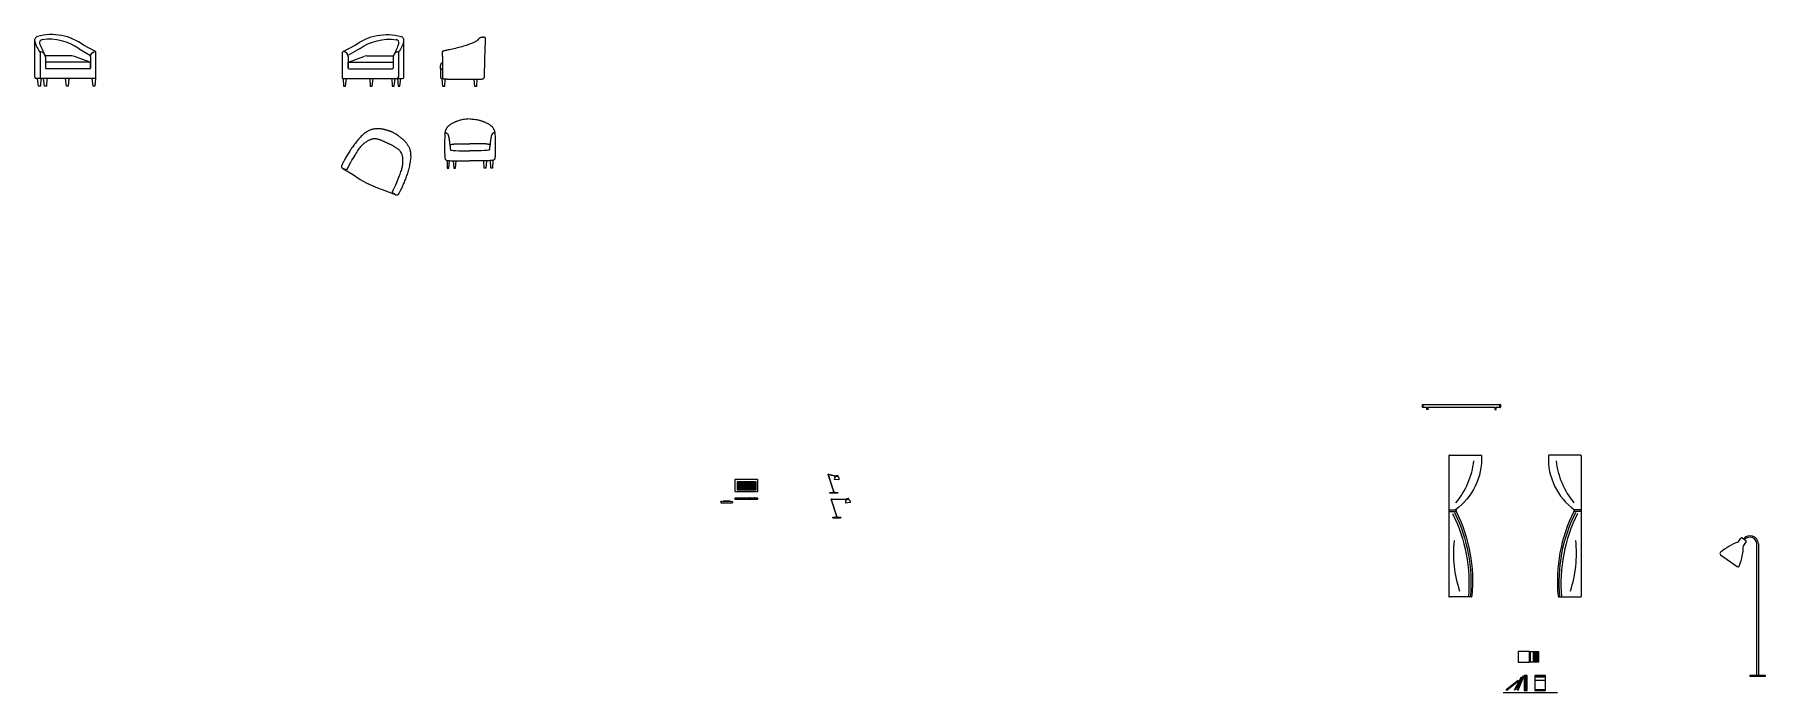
# Model space of a CAD drawing. Header units: millimetres. Extents: x 346 to 2580, y -1832 to 953.
# Drawn here: x 346 to 2580, y 104 to 953 of the extents above; entities that cross this region are included whole.
import ezdxf

# ---------------------------------------------------------------- set-up
doc = ezdxf.new("R2010")
doc.units = ezdxf.units.MM
for name, color, linetype, lineweight in [('A-DETL', 6, 'Continuous', 25), ('A-FURN', 253, 'Continuous', 18), ('A-FURN-', 253, 'Continuous', 0), ('A-SECT-PATT', 8, 'Continuous', 18)]:
    doc.layers.add(name, color=color, linetype=linetype, lineweight=lineweight)
doc.layers.add('A-FLOOR', color=142, linetype='Continuous')
doc.layers.add('A-FURN-1', color=221, linetype='Continuous')

# ---------------------------------------------------------------- blocks, each defined once
blk = doc.blocks.new('A$C2D0B664C')
at = {"color": 7}
for points in [[(11.5, 69.9), (8.7, 69.6), (6.3, 69.4), (4.3, 69.1), (2.6, 68.8), (1.1, 68.5), (-0.2, 68.2), (-1.3, 68), (-2.3, 67.7), (-3.2, 67.4), (-4, 67.2), (-4.8, 66.9), (-5.5, 66.6), (-6.2, 66.4), (-6.8, 66.1), (-7.5, 65.8), (-8.2, 65.5), (-8.9, 65.1), (-9.6, 64.8), (-10.3, 64.4), (-11.1, 64.1), (-11.8, 63.7), (-12.5, 63.3), (-13.2, 62.9), (-13.8, 62.5), (-14.4, 62.1), (-14.9, 61.8), (-15.4, 61.4), (-15.9, 61), (-16.4, 60.6), (-16.8, 60.2), (-17.2, 59.8), (-17.5, 59.4), (-17.9, 59), (-18.2, 58.5), (-18.5, 58), (-18.8, 57.6), (-19.1, 57.1), (-19.3, 56.6), (-19.6, 56.1), (-19.8, 55.6), (-20, 55.1), (-20.2, 54.6), (-20.4, 53.9), (-20.6, 53.1), (-20.8, 52.1), (-20.9, 50.9), (-21.1, 49.3), (-21.2, 47.4), (-21.2, 45.1), (-21.3, 42.4), (-21.3, 39.6), (-21.4, 36.6), (-21.4, 33.7), (-21.4, 30.8), (-21.3, 28.2), (-21.3, 25.8), (-21.2, 23.9), (-21.2, 22.4), (-21.1, 21.1), (-21, 20.1), (-20.9, 19.4), (-20.8, 18.9), (-20.7, 18.4), (-20.5, 18.1), (-20.4, 17.8), (-20.2, 17.5), (-20, 17.3), (-19.8, 17), (-19.6, 16.9), (-19.4, 16.7), (-19.2, 16.5), (-18.9, 16.4), (-18.7, 16.3), (-18.4, 16.2), (-18, 16.1), (-17.3, 16), (-16.3, 15.9), (-15, 15.9), (-13.2, 15.8), (-10.8, 15.8), (-7.9, 15.7), (-4.6, 15.7), (-1.1, 15.7), (2.3, 15.7), (5.5, 15.7), (8.2, 15.7), (10.2, 15.6), (11.3, 15.6)], [(11.2, 69.9), (14, 69.6), (16.3, 69.4), (18.4, 69.1), (20.1, 68.8), (21.6, 68.5), (22.9, 68.2), (24, 68), (25, 67.7), (25.9, 67.4), (26.7, 67.2), (27.5, 66.9), (28.2, 66.6), (28.9, 66.4), (29.5, 66.1), (30.2, 65.8), (30.9, 65.5), (31.6, 65.1), (32.3, 64.8), (33, 64.4), (33.8, 64.1), (34.5, 63.7), (35.2, 63.3), (35.8, 62.9), (36.5, 62.5), (37.1, 62.1), (37.6, 61.8), (38.1, 61.4), (38.6, 61), (39.1, 60.6), (39.5, 60.2), (39.9, 59.8), (40.2, 59.4), (40.6, 59), (40.9, 58.5), (41.2, 58), (41.5, 57.6), (41.8, 57.1), (42, 56.6), (42.3, 56.1), (42.5, 55.6), (42.7, 55.1), (42.9, 54.6), (43.1, 53.9), (43.3, 53.1), (43.5, 52.1), (43.6, 50.9), (43.7, 49.3), (43.8, 47.4), (43.9, 45.1), (44, 42.4), (44, 39.6), (44, 36.6), (44.1, 33.7), (44, 30.8), (44, 28.2), (44, 25.8), (43.9, 23.9), (43.9, 22.4), (43.8, 21.1), (43.7, 20.1), (43.6, 19.4), (43.5, 18.9), (43.4, 18.4), (43.2, 18.1), (43.1, 17.8), (42.9, 17.5), (42.7, 17.3), (42.5, 17), (42.3, 16.9), (42.1, 16.7), (41.8, 16.5), (41.6, 16.4), (41.4, 16.3), (41.1, 16.2), (40.7, 16.1), (40, 16), (39, 15.9), (37.7, 15.9), (35.8, 15.8), (33.5, 15.8), (30.6, 15.7), (27.3, 15.7), (23.8, 15.7), (20.4, 15.7), (17.2, 15.7), (14.5, 15.7), (12.5, 15.6), (11.3, 15.6)], [(-20.8, 51.6), (-20.4, 51.7), (-20, 51.7), (-19.6, 51.6), (-19.2, 51.6), (-18.9, 51.4), (-18.6, 51.3), (-18.3, 51.2), (-18.1, 51), (-17.9, 50.8), (-17.7, 50.7), (-17.5, 50.5), (-17.4, 50.4), (-17.2, 50.2), (-17.1, 50), (-17, 49.7), (-16.9, 49.5), (-16.8, 49.2), (-16.7, 48.9), (-16.6, 48.5), (-16.5, 48.2), (-16.4, 47.8), (-16.3, 47.4), (-16.2, 46.9), (-16.1, 46.5), (-16, 46), (-15.8, 45.5), (-15.7, 45), (-15.6, 44.5), (-15.5, 44), (-15.4, 43.5), (-15.4, 43), (-15.3, 42.5), (-15.2, 42.1), (-15.2, 41.6), (-15.1, 41.2), (-15.1, 40.8), (-15.1, 40.4), (-15, 40.1), (-15, 39.7), (-15, 39.3), (-15, 39), (-14.9, 38.7), (-14.9, 38.3), (-14.9, 38), (-14.8, 37.7), (-14.8, 37.3), (-14.7, 37), (-14.7, 36.7), (-14.6, 36.3), (-14.5, 36), (-14.5, 35.6), (-14.4, 35.3), (-14.4, 34.9), (-14.3, 34.5), (-14.2, 34), (-14.2, 33.6), (-14.1, 33.1), (-14.1, 32.6), (-14, 32.2), (-14, 31.7), (-14, 31.2), (-13.9, 30.8), (-13.9, 30.4), (-13.8, 30), (-13.7, 29.7), (-13.3, 29.4), (-12.3, 29.2), (-10.4, 29), (-7.4, 28.8), (-3, 28.7), (3.2, 28.7), (11.3, 28.7)], [(43.5, 51.6), (43.1, 51.7), (42.7, 51.7), (42.3, 51.6), (41.9, 51.6), (41.6, 51.4), (41.3, 51.3), (41, 51.2), (40.8, 51), (40.5, 50.8), (40.4, 50.7), (40.2, 50.5), (40, 50.4), (39.9, 50.2), (39.8, 50), (39.7, 49.7), (39.6, 49.5), (39.5, 49.2), (39.4, 48.9), (39.3, 48.5), (39.2, 48.2), (39.1, 47.8), (39, 47.4), (38.9, 46.9), (38.8, 46.5), (38.6, 46), (38.5, 45.5), (38.4, 45), (38.3, 44.5), (38.2, 44), (38.1, 43.5), (38.1, 43), (38, 42.5), (37.9, 42.1), (37.9, 41.6), (37.8, 41.2), (37.8, 40.8), (37.8, 40.4), (37.7, 40.1), (37.7, 39.7), (37.7, 39.3), (37.7, 39), (37.6, 38.7), (37.6, 38.3), (37.5, 38), (37.5, 37.7), (37.5, 37.3), (37.4, 37), (37.3, 36.7), (37.3, 36.3), (37.2, 36), (37.2, 35.6), (37.1, 35.3), (37, 34.9), (37, 34.5), (36.9, 34), (36.9, 33.6), (36.8, 33.1), (36.8, 32.6), (36.7, 32.2), (36.7, 31.7), (36.7, 31.2), (36.6, 30.8), (36.5, 30.4), (36.5, 30), (36.4, 29.7), (36, 29.4), (35, 29.2), (33.1, 29), (30.1, 28.8), (25.7, 28.7), (19.5, 28.7), (11.3, 28.7)], [(-14.6, 36.2), (-14.3, 36.4), (-13.9, 36.6), (-13.5, 36.7), (-13.1, 36.8), (-12.6, 36.9), (-12.2, 37), (-11.7, 37.1), (-11.3, 37.1), (-11, 37.2), (-10.6, 37.2), (-10.3, 37.3), (-9.9, 37.3), (-9.6, 37.3), (-9.2, 37.4), (-8.9, 37.4), (-8.5, 37.4), (-8.1, 37.4), (-7.6, 37.4), (-7.1, 37.5), (-6.5, 37.5), (-5.9, 37.5), (-5.3, 37.5), (-4.7, 37.5), (-4, 37.5), (-3.3, 37.5), (-2.5, 37.5), (-1.8, 37.5), (-1, 37.5), (-0.1, 37.5), (0.8, 37.5), (1.7, 37.5), (2.7, 37.6), (3.7, 37.6), (4.7, 37.6), (5.8, 37.6), (6.9, 37.6), (8, 37.6), (9.1, 37.6), (10.2, 37.6), (11.3, 37.5)], [(37.3, 36.2), (36.9, 36.4), (36.6, 36.6), (36.2, 36.7), (35.7, 36.8), (35.3, 36.9), (34.9, 37), (34.4, 37.1), (34, 37.1), (33.6, 37.2), (33.3, 37.2), (33, 37.3), (32.6, 37.3), (32.3, 37.3), (31.9, 37.4), (31.6, 37.4), (31.2, 37.4), (30.7, 37.4), (30.3, 37.4), (29.8, 37.5), (29.2, 37.5), (28.6, 37.5), (28, 37.5), (27.4, 37.5), (26.7, 37.5), (26, 37.5), (25.2, 37.5), (24.5, 37.5), (23.6, 37.5), (22.8, 37.5), (21.9, 37.5), (21, 37.5), (20, 37.6), (19, 37.6), (18, 37.6), (16.9, 37.6), (15.8, 37.6), (14.7, 37.6), (13.6, 37.6), (12.5, 37.6), (11.3, 37.5)], [(-18.2, 16.1), (-17.8, 6.3), (-15.7, 6.3), (-15.1, 15.9)], [(-10.1, 15.7), (-9.3, 6.3), (-7.1, 6.3), (-6.5, 15.7)], [(32.7, 15.7), (32, 6.3), (29.8, 6.3), (29.2, 15.7)], [(40.9, 16.1), (40.5, 6.3), (38.4, 6.3), (37.8, 15.9)]]:
    blk.add_lwpolyline(points, dxfattribs=at)
blk = doc.blocks.new('A$C52583B17')
at = {"color": 7}
blk.add_line((-0.4, 65.2), (-1.2, 65.2), dxfattribs=at)
for points in [[(-55.6, 55.7), (-55.6, 63), (-55.7, 69.8), (-55.8, 75.9), (-55.9, 81.5), (-56.1, 86.5), (-56.3, 90.8), (-56.4, 94.5), (-56.6, 97.6), (-56.6, 100.1), (-56.7, 101.9), (-56.7, 103.3), (-56.7, 104.3), (-56.6, 104.9), (-56.6, 105.3), (-56.5, 105.5), (-56.4, 105.6), (-56.3, 105.7), (-56.2, 105.8), (-56.1, 105.9), (-55.9, 106), (-55.8, 106), (-55.6, 106.1), (-55.5, 106.1), (-55.3, 106.2), (-55.1, 106.2), (-54.9, 106.2), (-54.7, 106.3), (-54.5, 106.3), (-54.3, 106.3), (-54.1, 106.3), (-53.8, 106.3), (-53.6, 106.3), (-53.3, 106.3), (-53.1, 106.3), (-52.8, 106.3), (-52.6, 106.3), (-52.3, 106.2), (-52, 106.2), (-51.8, 106.2), (-51.5, 106.1), (-51.2, 106), (-51, 106), (-50.7, 105.9), (-50.5, 105.8), (-50.2, 105.8), (-50, 105.7), (-49.7, 105.6), (-49.5, 105.5), (-49.3, 105.4), (-49.1, 105.2), (-48.9, 105.1), (-48.7, 104.9), (-48.5, 104.8), (-48.3, 104.6), (-48.1, 104.5), (-48, 104.3), (-47.8, 104.1), (-47.7, 103.9), (-47.5, 103.7), (-47.3, 103.5), (-47.2, 103.4), (-47, 103.2), (-46.9, 103), (-46.7, 102.8), (-46.6, 102.6), (-46.4, 102.5), (-46.2, 102.3), (-46, 102.1), (-45.7, 101.9), (-45.4, 101.7), (-45, 101.4), (-44.5, 101.1), (-43.9, 100.8), (-43.2, 100.4), (-42.5, 100), (-41.6, 99.6), (-40.7, 99.2), (-39.6, 98.7), (-38.5, 98.3), (-37.3, 97.8), (-36, 97.3), (-34.6, 96.8), (-33.1, 96.2), (-31.6, 95.7), (-29.9, 95.2), (-28.2, 94.7), (-26.3, 94.1), (-24.3, 93.6), (-22.3, 93.1), (-20.2, 92.5), (-18, 92), (-15.9, 91.5), (-13.9, 91.1), (-12, 90.6), (-10.3, 90.2), (-8.7, 89.9), (-7.4, 89.6), (-6.3, 89.4), (-5.5, 89.2), (-4.8, 89.1), (-4.2, 89), (-3.7, 88.9), (-3.4, 88.8), (-3, 88.7), (-2.8, 88.6), (-2.5, 88.5), (-2.3, 88.4), (-2.1, 88.3), (-1.9, 88.3), (-1.7, 88.2), (-1.6, 88.1), (-1.4, 88), (-1.3, 88), (-1.2, 87.9), (-1.2, 87.9), (-1.1, 87.8), (-1.1, 87.8), (-1, 87.7), (-1, 87.7), (-0.9, 87.6), (-0.9, 87.6), (-0.9, 87.5), (-0.9, 87.3), (-0.8, 87.1), (-0.8, 86.8), (-0.8, 86.3), (-0.8, 85.7), (-0.9, 85), (-0.9, 84), (-0.9, 82.9), (-1, 81.6), (-1, 80.3), (-1.1, 78.9), (-1.1, 77.4), (-1.2, 76), (-1.2, 74.6), (-1.2, 73.2), (-1.2, 71.9), (-1.2, 70.6), (-1.2, 69.3), (-1.2, 68), (-1.2, 66.8), (-1.2, 65.5), (-1.1, 64.3), (-1.1, 63), (-1.1, 61.6), (-1.1, 60.4), (-1, 59.1), (-1, 57.9), (-1, 56.8), (-1, 55.8), (-1.1, 55), (-1.1, 54.3), (-1.3, 53.7), (-1.6, 53.3), (-2.2, 53), (-3.2, 52.7), (-4.6, 52.6), (-6.6, 52.4), (-9.1, 52.4), (-12.4, 52.3), (-16.2, 52.2), (-20.4, 52.2), (-24.7, 52.2), (-29.1, 52.1), (-33.4, 52.1), (-37.3, 52.1), (-40.8, 52.1), (-43.7, 52.1), (-45.9, 52.1), (-47.7, 52.1), (-49.1, 52.1), (-50.1, 52.2), (-50.9, 52.2), (-51.4, 52.3), (-51.9, 52.3), (-52.2, 52.4), (-52.6, 52.5), (-52.9, 52.6), (-53.2, 52.7), (-53.5, 52.8), (-53.7, 52.9), (-53.9, 53), (-54.1, 53.2), (-54.3, 53.3), (-54.5, 53.5), (-54.7, 53.7), (-54.8, 54), (-55, 54.3), (-55.2, 54.7), (-55.4, 55.1), (-55.6, 55.7)], [(-6.6, 52.4), (-4.2, 52.4), (-2.4, 52.4), (-1.1, 52.5), (-0.2, 52.7), (0.4, 53), (0.7, 53.4), (0.9, 54), (0.9, 54.7), (1, 55.5), (1, 56.4), (1.1, 57.5), (1.1, 58.5), (1.1, 59.6), (1.1, 60.6), (1.1, 61.5), (1.1, 62.4), (1.1, 63.1), (1.1, 63.6), (1.1, 64), (1.1, 64.4), (1, 64.6), (0.9, 64.8), (0.9, 64.9), (0.7, 65), (0.6, 65.1), (0.4, 65.1), (0.2, 65.2), (0, 65.2), (-0.1, 65.2), (-0.3, 65.2), (-0.4, 65.2), (-0.4, 65.2), (-0.4, 65.2), (-0.3, 65.2), (-0.1, 65.2), (0, 65.2), (0.2, 65.3), (0.4, 65.3), (0.6, 65.4), (0.8, 65.4), (0.9, 65.5), (1.1, 65.7), (1.2, 65.8), (1.3, 65.9), (1.3, 66.1), (1.4, 66.3), (1.4, 66.4), (1.5, 66.6), (1.5, 66.8), (1.5, 66.9), (1.6, 67.1), (1.6, 67.3), (1.6, 67.4), (1.6, 67.6), (1.6, 67.9), (1.6, 68.1), (1.5, 68.3), (1.5, 68.6), (1.4, 68.9), (1.4, 69.2), (1.3, 69.5), (1.3, 69.7), (1.2, 70), (1.1, 70.3), (1.1, 70.5), (1, 70.8), (0.9, 71), (0.9, 71.2), (0.8, 71.4), (0.7, 71.6), (0.7, 71.8), (0.6, 72), (0.4, 72.3), (0.3, 72.5), (0.2, 72.7), (0, 73), (-0.3, 73.2), (-0.6, 73.5), (-1, 73.7), (-1.2, 73.8)], [(-45.5, 52.1), (-44.9, 42.9), (-42.7, 42.9), (-42.1, 52.1)], [(-4.4, 52.4), (-3.8, 42.9), (-1.5, 42.9), (-0.9, 52.6)]]:
    blk.add_lwpolyline(points, dxfattribs=at)
blk = doc.blocks.new('A$C0A122CAD')
at = {"layer": 'A-FURN', "color": 253}
for points in [[(-87.8, 66.8), (-88.5, 66.8), (-89.1, 66.8), (-89.6, 66.8), (-90.1, 66.8), (-90.5, 66.7), (-90.9, 66.7), (-91.2, 66.7), (-91.6, 66.6), (-91.9, 66.6), (-92.2, 66.5), (-92.5, 66.5), (-92.8, 66.4), (-93.1, 66.4), (-93.5, 66.3), (-93.9, 66.2), (-94.3, 66.2), (-94.8, 66.1), (-95.3, 66), (-95.8, 65.9), (-96.4, 65.8), (-96.9, 65.6), (-97.5, 65.5), (-98, 65.4), (-98.5, 65.3), (-99, 65.2), (-99.4, 65.1), (-99.9, 65), (-100.3, 64.9), (-100.7, 64.8), (-101.2, 64.6), (-101.6, 64.4), (-102.1, 64.2), (-102.6, 64), (-103.2, 63.8), (-103.8, 63.5), (-104.4, 63.2), (-105.1, 62.8), (-105.7, 62.5), (-106.3, 62.1), (-107, 61.7), (-107.6, 61.3), (-108.2, 60.9), (-108.8, 60.5), (-109.4, 60), (-109.9, 59.5), (-110.5, 58.9), (-111.1, 58.3), (-111.6, 57.6), (-112.2, 56.8), (-112.7, 56), (-113.3, 55.1), (-113.8, 54.2), (-114.3, 53.2), (-114.8, 52.1), (-115.3, 51), (-115.8, 49.9), (-116.2, 48.7), (-116.6, 47.5), (-117, 46.2), (-117.3, 44.9), (-117.6, 43.6), (-117.9, 42.3), (-118.2, 41), (-118.5, 39.7), (-118.7, 38.5), (-119, 37.2), (-119.2, 35.9), (-119.4, 34.7), (-119.6, 33.4), (-119.7, 32.2), (-119.9, 30.9), (-120, 29.7), (-120.1, 28.4), (-120.2, 27.2), (-120.3, 25.9), (-120.4, 24.7), (-120.5, 23.5), (-120.6, 22.3), (-120.6, 21.2), (-120.6, 20.1), (-120.7, 19.1), (-120.7, 18.1), (-120.7, 17.3), (-120.7, 16.4), (-120.7, 15.7), (-120.7, 15), (-120.7, 14.4), (-120.7, 13.8), (-120.6, 13.3), (-120.6, 12.9), (-120.6, 12.5), (-120.5, 12.2), (-120.5, 11.9), (-120.4, 11.7), (-120.3, 11.5), (-120.2, 11.3), (-120.1, 11.2), (-120, 11), (-119.8, 11), (-119.6, 10.9), (-119.5, 10.8), (-119.2, 10.8), (-119, 10.8), (-118.8, 10.7), (-118.5, 10.7), (-118.2, 10.7), (-117.8, 10.7), (-117.5, 10.8), (-117.1, 10.8), (-116.8, 10.8), (-116.4, 10.9), (-116.1, 10.9), (-115.8, 10.9), (-115.5, 11), (-115.2, 11.1), (-114.9, 11.2), (-114.6, 11.3), (-114.4, 11.5), (-114.2, 11.7), (-114, 12)], [(-114, 12), (-114, 14.8), (-113.9, 17.5), (-113.8, 20), (-113.7, 22.4), (-113.5, 24.6), (-113.3, 26.6), (-113.2, 28.5), (-113, 30.2), (-112.8, 31.8), (-112.7, 33.2), (-112.5, 34.5), (-112.3, 35.7), (-112.2, 36.9), (-112, 37.9), (-111.7, 39), (-111.5, 39.9), (-111.2, 40.9), (-110.9, 41.8), (-110.5, 42.7), (-110.2, 43.6), (-109.8, 44.4), (-109.4, 45.2), (-109, 46), (-108.6, 46.7), (-108.2, 47.4), (-107.8, 48), (-107.4, 48.7), (-107, 49.2), (-106.5, 49.8), (-106.1, 50.2), (-105.7, 50.7), (-105.2, 51.1), (-104.7, 51.5), (-104.2, 51.9), (-103.7, 52.2), (-103.2, 52.5), (-102.6, 52.8), (-102.1, 53), (-101.5, 53.3), (-100.9, 53.5), (-100.2, 53.6), (-99.6, 53.8), (-98.9, 53.9), (-98.3, 54.1), (-97.6, 54.1), (-97, 54.2), (-96.3, 54.3), (-95.7, 54.3), (-95.1, 54.4), (-94.5, 54.4), (-93.9, 54.4), (-93.3, 54.5), (-92.8, 54.5), (-92.2, 54.5), (-91.7, 54.5), (-91.1, 54.5), (-90.5, 54.5), (-90, 54.5), (-89.4, 54.5), (-88.9, 54.5), (-88.5, 54.5), (-88.2, 54.5), (-87.9, 54.5), (-87.8, 54.5)], [(-88.2, 66.8), (-87.5, 66.8), (-86.9, 66.8), (-86.4, 66.8), (-85.9, 66.8), (-85.5, 66.7), (-85.1, 66.7), (-84.7, 66.7), (-84.4, 66.6), (-84.1, 66.6), (-83.8, 66.5), (-83.5, 66.5), (-83.2, 66.4), (-82.8, 66.4), (-82.5, 66.3), (-82.1, 66.2), (-81.7, 66.2), (-81.2, 66.1), (-80.7, 66), (-80.1, 65.9), (-79.6, 65.8), (-79, 65.6), (-78.5, 65.5), (-77.9, 65.4), (-77.4, 65.3), (-77, 65.2), (-76.5, 65.1), (-76.1, 65), (-75.7, 64.9), (-75.2, 64.8), (-74.8, 64.6), (-74.4, 64.4), (-73.9, 64.2), (-73.3, 64), (-72.8, 63.8), (-72.2, 63.5), (-71.5, 63.2), (-70.9, 62.8), (-70.3, 62.5), (-69.6, 62.1), (-69, 61.7), (-68.4, 61.3), (-67.8, 60.9), (-67.2, 60.5), (-66.6, 60), (-66, 59.5), (-65.5, 58.9), (-64.9, 58.3), (-64.3, 57.6), (-63.8, 56.8), (-63.2, 56), (-62.7, 55.1), (-62.2, 54.2), (-61.6, 53.2), (-61.1, 52.1), (-60.7, 51), (-60.2, 49.9), (-59.8, 48.7), (-59.4, 47.5), (-59, 46.2), (-58.7, 44.9), (-58.3, 43.6), (-58, 42.3), (-57.7, 41), (-57.5, 39.7), (-57.2, 38.5), (-57, 37.2), (-56.8, 35.9), (-56.6, 34.7), (-56.4, 33.4), (-56.2, 32.2), (-56.1, 30.9), (-56, 29.7), (-55.8, 28.4), (-55.7, 27.2), (-55.6, 25.9), (-55.5, 24.7), (-55.5, 23.5), (-55.4, 22.3), (-55.4, 21.2), (-55.3, 20.1), (-55.3, 19.1), (-55.3, 18.1), (-55.3, 17.3), (-55.3, 16.4), (-55.3, 15.7), (-55.3, 15), (-55.3, 14.4), (-55.3, 13.8), (-55.3, 13.3), (-55.4, 12.9), (-55.4, 12.5), (-55.5, 12.2), (-55.5, 11.9), (-55.6, 11.7), (-55.7, 11.5), (-55.8, 11.3), (-55.9, 11.2), (-56, 11), (-56.2, 11), (-56.3, 10.9), (-56.5, 10.8), (-56.7, 10.8), (-57, 10.8), (-57.2, 10.7), (-57.5, 10.7), (-57.8, 10.7), (-58.1, 10.7), (-58.5, 10.8), (-58.8, 10.8), (-59.2, 10.8), (-59.5, 10.9), (-59.9, 10.9), (-60.2, 10.9), (-60.5, 11), (-60.8, 11.1), (-61.1, 11.2), (-61.3, 11.3), (-61.6, 11.5), (-61.8, 11.7), (-62, 12)], [(-62, 12), (-62, 14.8), (-62.1, 17.5), (-62.2, 20), (-62.3, 22.4), (-62.5, 24.6), (-62.6, 26.6), (-62.8, 28.5), (-63, 30.2), (-63.1, 31.8), (-63.3, 33.2), (-63.5, 34.5), (-63.6, 35.7), (-63.8, 36.9), (-64, 37.9), (-64.2, 39), (-64.5, 39.9), (-64.8, 40.9), (-65.1, 41.8), (-65.4, 42.7), (-65.8, 43.6), (-66.2, 44.4), (-66.6, 45.2), (-67, 46), (-67.4, 46.7), (-67.8, 47.4), (-68.2, 48), (-68.6, 48.7), (-69, 49.2), (-69.4, 49.8), (-69.9, 50.2), (-70.3, 50.7), (-70.8, 51.1), (-71.2, 51.5), (-71.7, 51.9), (-72.3, 52.2), (-72.8, 52.5), (-73.3, 52.8), (-73.9, 53), (-74.5, 53.3), (-75.1, 53.5), (-75.7, 53.6), (-76.4, 53.8), (-77, 53.9), (-77.7, 54.1), (-78.4, 54.1), (-79, 54.2), (-79.6, 54.3), (-80.3, 54.3), (-80.9, 54.4), (-81.5, 54.4), (-82.1, 54.4), (-82.6, 54.5), (-83.2, 54.5), (-83.8, 54.5), (-84.3, 54.5), (-84.9, 54.5), (-85.5, 54.5), (-86, 54.5), (-86.5, 54.5), (-87, 54.5), (-87.5, 54.5), (-87.8, 54.5), (-88, 54.5), (-88.2, 54.5)], [(-118.3, 10.7), (-106.8, 9.7), (-97.2, 8.5), (-89.6, 8.1), (-88, 8.1)], [(-57.7, 10.7), (-69.1, 9.7), (-78.8, 8.5), (-86.4, 8.1), (-88, 8.1)]]:
    blk.add_lwpolyline(points, dxfattribs=at)
blk = doc.blocks.new('lampada da terra')
at = {"layer": 'A-FURN'}
for p, q in [((2372.6, 302.8), (2376, 307.9)), ((2377.4, 308.2), (2382.4, 304.8)), ((2382.6, 303.4), (2379.2, 298.4)), ((2396.5, 130.6), (2396.5, 300.5)), ((2398.5, 300.6), (2398.5, 130.6)), ((2349.7, 286.4), (2371, 271.4))]:
    blk.add_line(p, q, dxfattribs=at)
for points in [[(2398.5, 300.6, 0.687963), (2379.1, 307.1, 0.674458)], [(2396.5, 300.5, 0.678808), (2380.7, 306, 0.678808)]]:
    blk.add_lwpolyline(points, format="xyb", dxfattribs=at)
blk.add_lwpolyline([(2387.5, 130.6), (2387.5, 129.6), (2407.5, 129.6), (2407.5, 130.6)], close=True, dxfattribs=at)
for centre, radius, start, end in [((2394.9, 237.5), 69, 108.8013, 130.9561), ((2301.4, 300.3), 77.8, 338.9972, 358.5722), ((2376.9, 307.4), 1, 55.7761, 146.1363), ((2381.8, 304), 1, 325.7761, 55.7761), ((2350.8, 288), 2, 126.9444, 234.9303), ((2372.1, 273), 2, 234.9303, 341.3904)]:
    blk.add_arc(centre, radius, start, end, dxfattribs=at)
blk = doc.blocks.new('antifoni lamp')
at = {"layer": 'A-FURN-1'}
for p, q in [((1156.1, 286.5), (1156, 285.9)), ((1158.2, 285.8), (1156.1, 286.5)), ((1180.5, 281.8), (1174.9, 281)), ((1175.8, 286.8), (1177.9, 287.1)), ((1178.3, 285.8), (1175.8, 285.5))]:
    blk.add_line(p, q, dxfattribs=at)
for points in [[(1155.9, 285.1), (1162.7, 264)], [(1173.9, 285.8), (1156.3, 285.8)], [(1174, 285.4), (1156.3, 285.4)], [(1163.1, 264.1), (1156.3, 285.3)], [(1174.3, 285.2), (1175.2, 284.5)], [(1174.6, 285.9), (1175.7, 285.3)], [(1175.5, 285.5), (1175.7, 285.8), (1175.1, 286.1), (1174.9, 285.7)], [(1174.9, 281), (1174.9, 281.6), (1174.9, 282.2), (1174.9, 282.6), (1174.9, 283), (1174.9, 283.3), (1174.9, 283.5), (1175, 283.7), (1175, 283.9), (1175, 284), (1175.1, 284.2), (1175.1, 284.3), (1175.1, 284.4), (1175.2, 284.5), (1175.2, 284.6), (1175.3, 284.7), (1175.3, 284.8), (1175.4, 284.9), (1175.4, 285), (1175.5, 285.1), (1175.6, 285.2), (1175.6, 285.3), (1175.7, 285.3), (1175.8, 285.4), (1175.8, 285.5)], [(1175.8, 285.5), (1175.7, 286.6)], [(1178.1, 287), (1178.3, 285.8)], [(1178.3, 285.8), (1178.5, 285.6), (1178.7, 285.5), (1178.9, 285.3), (1179.1, 285.2), (1179.2, 285), (1179.3, 284.9), (1179.4, 284.7), (1179.5, 284.6), (1179.6, 284.4), (1179.7, 284.2), (1179.8, 284), (1179.9, 283.7), (1180, 283.4), (1180.2, 283), (1180.3, 282.5), (1180.5, 281.8)], [(1157.8, 262.5), (1158, 262.6)], [(1158, 262.6), (1158.8, 262.6), (1162.2, 262.8)], [(1162.2, 262.8), (1163.8, 262.8), (1167.2, 262.6), (1168, 262.6), (1168.2, 262.5)], [(1163.1, 263.3), (1163.4, 263.3), (1163.4, 262.8), (1162.5, 262.8), (1162.5, 263.3), (1162.8, 263.3)]]:
    blk.add_lwpolyline(points, dxfattribs=at)
for points in [[(1168.2, 262), (1157.8, 262), (1157.8, 262.5), (1168.2, 262.5)], [(1158, 262), (1168, 262), (1168, 261.9), (1158, 261.9)]]:
    blk.add_lwpolyline(points, close=True, dxfattribs=at)
for centre, radius in [((1156, 285.5), 0.396), ((1174.3, 285.6), 0.404), ((1163, 263.7), 0.405)]:
    blk.add_circle(centre, radius, dxfattribs=at)
for centre, radius, start, end in [((1175.8, 286.6), 0.166, 107.3481, 197.6279), ((1177.9, 286.9), 0.197, 5.9883, 95.682)]:
    blk.add_arc(centre, radius, start, end, dxfattribs=at)

msp = doc.modelspace()

# ---------------------------------------------------------------- hatches: boundary and pattern name
at = {"layer": 'A-SECT-PATT'}
h = msp.add_hatch(dxfattribs=at)
h.set_pattern_fill('ANSI31', color=256, scale=20)
h.set_pattern_definition([(45, (771.2548, 748.2775), (-1.767767, 1.767767), [])])
h.paths.add_polyline_path([(569.5, 595.5), (606.8, 595.5), (606.8, 636.7), (569.5, 636.7)], flags=9)
h.paths.add_polyline_path([(514.8, 639.7), (552.1, 639.7), (552.1, 680.9), (514.8, 680.9)], flags=9)
h.paths.add_polyline_path([(514.3, 521.3), (551.6, 521.3), (551.6, 562.6), (514.3, 562.6)], flags=25)

# ---------------------------------------------------------------- linework, layer by layer
at = {"layer": 'A-DETL'}
for p, q in [((2171.4, 410), (2171.4, 228.1)), ((2172.4, 410.8), (2212.5, 410.8)), ((2341.1, 410.8), (2301, 410.8)), ((2342.1, 410), (2342.1, 228.1)), ((1249.8, 378.5), (1249.8, 364.4)), ((1279.3, 379), (1250.3, 379)), ((1250.3, 363.9), (1279.3, 363.9)), ((1279.8, 364.4), (1279.8, 378.5)), ((1231.7, 350.6), (1231.7, 349.3)), ((1231.9, 349.1), (1246.8, 349.2)), ((1232.2, 351.1), (1246.8, 350.8)), ((1236.3, 351.2), (1234.9, 351.3)), ((1234.9, 351.1), (1234.9, 351.2)), ((1236.4, 351.2), (1236.4, 351)), ((1238, 351.2), (1236.6, 351.2)), ((1236.6, 351.2), (1236.6, 351)), ((1238.1, 351.1), (1238.1, 351)), ((1239.7, 351.1), (1238.3, 351.2)), ((1238.3, 351.1), (1238.3, 351)), ((1239.8, 351.1), (1239.8, 350.9)), ((1241.4, 351.1), (1240, 351.1)), ((1240, 351.1), (1240, 350.9)), ((1241.5, 351.1), (1241.5, 350.9)), ((1243.1, 351.1), (1241.7, 351.1)), ((1241.7, 351.1), (1241.7, 350.9)), ((1243.2, 351), (1243.2, 350.9)), ((1244.8, 351), (1243.4, 351.1)), ((1243.4, 351), (1243.4, 350.9)), ((1244.9, 351), (1244.9, 350.8)), ((1247, 350.6), (1247, 349.4)), ((1252.8, 355.3), (1252.8, 355.5)), ((1252.8, 355.5), (1254.2, 355.5)), ((1254.3, 355.5), (1254.3, 355.3)), ((1254.6, 355.3), (1254.6, 355.5)), ((1254.6, 355.5), (1256, 355.5)), ((1256.1, 355.5), (1256.1, 355.3)), ((1256.4, 355.3), (1256.4, 355.5)), ((1256.4, 355.5), (1257.8, 355.5)), ((1257.9, 355.5), (1257.9, 355.3)), ((1258.1, 355.3), (1258.1, 355.5)), ((1258.1, 355.5), (1259.5, 355.5)), ((1259.6, 355.5), (1259.6, 355.3)), ((1259.9, 355.3), (1259.9, 355.5)), ((1259.9, 355.5), (1268.4, 355.5)), ((1268.5, 355.5), (1268.5, 355.3)), ((1268.7, 355.3), (1268.7, 355.5)), ((1268.7, 355.5), (1270.1, 355.5)), ((1270.2, 355.5), (1270.2, 355.3)), ((1270.5, 355.3), (1270.5, 355.5)), ((1270.5, 355.5), (1271.9, 355.5)), ((1272, 355.5), (1272, 355.3)), ((1272.3, 355.3), (1272.3, 355.5)), ((1272.3, 355.5), (1273.7, 355.5)), ((1273.8, 355.5), (1273.8, 355.3)), ((1274.1, 355.3), (1274.1, 355.5)), ((1274.1, 355.5), (1275.5, 355.5)), ((1275.6, 355.5), (1275.6, 355.3)), ((1275.9, 355.3), (1275.9, 355.5)), ((1275.9, 355.5), (1277.3, 355.5)), ((1277.4, 355.5), (1277.4, 355.3)), ((2171.4, 339.9), (2180, 339.9)), ((2171.4, 337.9), (2181.1, 337.9)), ((2180, 339.9), (2181.1, 337.9)), ((2333.4, 339.9), (2332.4, 337.9)), ((2342.1, 337.9), (2332.4, 337.9)), ((2342.1, 339.9), (2333.4, 339.9)), ((2200.1, 227.7), (2171.8, 227.7)), ((2313.4, 227.7), (2341.7, 227.7))]:
    msp.add_line(p, q, dxfattribs=at)
for points in [[(2213.5, 410, -0.255126), (2179.8, 339.9)], [(2300, 410, 0.255126), (2333.7, 339.9)], [(2176.2, 335.2, -0.138872), (2196.6, 227.7, -0.138872)], [(2178.7, 336.5, -0.140514), (2199.1, 227.7, -0.140514)], [(2180.8, 337.9, -0.141166), (2201.1, 228.6, -0.141166)], [(2332.6, 337.9, 0.141166), (2312.4, 228.6, 0.141166)], [(2334.7, 336.5, 0.140514), (2314.4, 227.7, 0.140514)], [(2337.3, 335.2, 0.138872), (2316.9, 227.7, 0.138872)]]:
    msp.add_lwpolyline(points, format="xyb", dxfattribs=at)
for points in [[(1252.8, 375.9), (1252.8, 374.6)], [(1252.8, 374.2), (1252.8, 372.9)], [(1252.8, 372.5), (1252.8, 371.2)], [(1252.8, 370.8), (1252.8, 369.5)], [(1252.8, 369.1), (1252.8, 367.8)], [(1252.8, 367.3), (1252.8, 366)], [(1254.2, 376), (1252.9, 376)], [(1252.9, 374.5), (1254.2, 374.5)], [(1254.2, 374.3), (1252.9, 374.3)], [(1252.9, 372.8), (1254.2, 372.8)], [(1254.5, 372.6), (1252.9, 372.6)], [(1252.9, 371.1), (1254.5, 371.1)], [(1254.7, 370.9), (1252.9, 370.9)], [(1252.9, 369.4), (1254.7, 369.4)], [(1254.2, 369.2), (1252.9, 369.2)], [(1252.9, 367.7), (1254.2, 367.7)], [(1254.2, 367.4), (1252.9, 367.4)], [(1252.9, 365.9), (1254.2, 365.9)], [(1254.3, 374.6), (1254.3, 375.9)], [(1254.3, 372.9), (1254.3, 374.2)], [(1254.3, 367.8), (1254.3, 369.1)], [(1254.3, 366), (1254.3, 367.3)], [(1255.8, 372.6), (1254.5, 372.6)], [(1254.5, 371.1), (1255.8, 371.1)], [(1254.6, 375.9), (1254.6, 374.6)], [(1254.6, 374.2), (1254.6, 372.9)], [(1254.6, 369.1), (1254.6, 367.8)], [(1254.6, 367.3), (1254.6, 366)], [(1256, 376), (1254.7, 376)], [(1254.7, 374.5), (1256, 374.5)], [(1256, 374.3), (1254.7, 374.3)], [(1254.7, 372.8), (1256, 372.8)], [(1256, 370.9), (1254.7, 370.9)], [(1254.7, 369.4), (1256, 369.4)], [(1256, 369.2), (1254.7, 369.2)], [(1254.7, 367.7), (1256, 367.7)], [(1256, 367.4), (1254.7, 367.4)], [(1254.7, 365.9), (1256, 365.9)], [(1255.9, 371.2), (1255.9, 372.5)], [(1256.1, 374.6), (1256.1, 375.9)], [(1256.1, 372.9), (1256.1, 374.2)], [(1256.1, 369.5), (1256.1, 370.8)], [(1256.1, 367.8), (1256.1, 369.1)], [(1256.1, 366), (1256.1, 367.3)], [(1256.4, 375.9), (1256.4, 374.6)], [(1256.4, 374.2), (1256.4, 372.9)], [(1256.4, 372.5), (1256.4, 371.2)], [(1256.4, 370.8), (1256.4, 369.5)], [(1256.4, 369.1), (1256.4, 367.8)], [(1256.4, 367.3), (1256.4, 366)], [(1257.8, 376), (1256.5, 376)], [(1256.5, 374.5), (1257.8, 374.5)], [(1257.8, 374.3), (1256.5, 374.3)], [(1256.5, 372.8), (1257.8, 372.8)], [(1257.8, 372.6), (1256.5, 372.6)], [(1256.5, 371.1), (1257.8, 371.1)], [(1257.8, 370.9), (1256.5, 370.9)], [(1256.5, 369.4), (1257.8, 369.4)], [(1257.8, 369.2), (1256.5, 369.2)], [(1256.5, 367.7), (1257.8, 367.7)], [(1257.8, 367.4), (1256.5, 367.4)], [(1256.5, 365.9), (1257.8, 365.9)], [(1257.9, 374.6), (1257.9, 375.9)], [(1257.9, 372.9), (1257.9, 374.2)], [(1257.9, 371.2), (1257.9, 372.5)], [(1257.9, 369.5), (1257.9, 370.8)], [(1257.9, 367.8), (1257.9, 369.1)], [(1257.9, 366), (1257.9, 367.3)], [(1258.1, 375.9), (1258.1, 374.6)], [(1258.1, 374.2), (1258.1, 372.9)], [(1258.1, 372.5), (1258.1, 371.2)], [(1258.1, 370.8), (1258.1, 369.5)], [(1258.1, 369.1), (1258.1, 367.8)], [(1258.1, 367.3), (1258.1, 366)], [(1259.5, 376), (1258.2, 376)], [(1258.2, 374.5), (1259.5, 374.5)], [(1259.5, 374.3), (1258.2, 374.3)], [(1258.2, 372.8), (1259.5, 372.8)], [(1259.5, 372.6), (1258.2, 372.6)], [(1258.2, 371.1), (1259.5, 371.1)], [(1259.5, 370.9), (1258.2, 370.9)], [(1258.2, 369.4), (1259.5, 369.4)], [(1259.5, 369.2), (1258.2, 369.2)], [(1258.2, 367.7), (1259.5, 367.7)], [(1259.5, 367.4), (1258.2, 367.4)], [(1258.2, 365.9), (1259.5, 365.9)], [(1259.6, 374.6), (1259.6, 375.9)], [(1259.6, 372.9), (1259.6, 374.2)], [(1259.6, 371.2), (1259.6, 372.5)], [(1259.6, 369.5), (1259.6, 370.8)], [(1259.6, 367.8), (1259.6, 369.1)], [(1259.6, 366), (1259.6, 367.3)], [(1259.9, 375.9), (1259.9, 374.6)], [(1259.9, 374.2), (1259.9, 372.9)], [(1259.9, 372.5), (1259.9, 371.2)], [(1259.9, 370.8), (1259.9, 369.5)], [(1259.9, 369.1), (1259.9, 367.8)], [(1259.9, 367.3), (1259.9, 366)], [(1261.3, 376), (1260, 376)], [(1260, 374.5), (1261.3, 374.5)], [(1261.3, 374.3), (1260, 374.3)], [(1260, 372.8), (1261.3, 372.8)], [(1261.3, 372.6), (1260, 372.6)], [(1260, 371.1), (1261.3, 371.1)], [(1261.3, 370.9), (1260, 370.9)], [(1260, 369.4), (1261.3, 369.4)], [(1261.3, 369.2), (1260, 369.2)], [(1260, 367.7), (1261.3, 367.7)], [(1268.4, 367.4), (1260, 367.4)], [(1260, 365.9), (1261.3, 365.9)], [(1261.3, 365.9), (1268.4, 365.9)], [(1261.4, 374.6), (1261.4, 375.9)], [(1261.4, 372.9), (1261.4, 374.2)], [(1261.4, 371.2), (1261.4, 372.5)], [(1261.4, 369.5), (1261.4, 370.8)], [(1261.4, 367.8), (1261.4, 369.1)], [(1261.7, 375.9), (1261.7, 374.6)], [(1261.7, 374.2), (1261.7, 372.9)], [(1261.7, 372.5), (1261.7, 371.2)], [(1261.7, 370.8), (1261.7, 369.5)], [(1261.7, 369.1), (1261.7, 367.8)], [(1263.1, 376), (1261.8, 376)], [(1261.8, 374.5), (1263.1, 374.5)], [(1263.1, 374.3), (1261.8, 374.3)], [(1261.8, 372.8), (1263.1, 372.8)], [(1263.1, 372.6), (1261.8, 372.6)], [(1261.8, 371.1), (1263.1, 371.1)], [(1263.1, 370.9), (1261.8, 370.9)], [(1261.8, 369.4), (1263.1, 369.4)], [(1263.1, 369.2), (1261.8, 369.2)], [(1261.8, 367.7), (1263.1, 367.7)], [(1263.2, 374.6), (1263.2, 375.9)], [(1263.2, 372.9), (1263.2, 374.2)], [(1263.2, 371.2), (1263.2, 372.5)], [(1263.2, 369.5), (1263.2, 370.8)], [(1263.2, 367.8), (1263.2, 369.1)], [(1263.4, 375.9), (1263.4, 374.6)], [(1263.4, 374.2), (1263.4, 372.9)], [(1263.4, 372.5), (1263.4, 371.2)], [(1263.4, 370.8), (1263.4, 369.5)], [(1263.4, 369.1), (1263.4, 367.8)], [(1264.8, 376), (1263.5, 376)], [(1263.5, 374.5), (1264.8, 374.5)], [(1264.8, 374.3), (1263.5, 374.3)], [(1263.5, 372.8), (1264.8, 372.8)], [(1264.8, 372.6), (1263.5, 372.6)], [(1263.5, 371.1), (1264.8, 371.1)], [(1264.8, 370.9), (1263.5, 370.9)], [(1263.5, 369.4), (1264.8, 369.4)], [(1264.8, 369.2), (1263.5, 369.2)], [(1263.5, 367.7), (1264.8, 367.7)], [(1264.9, 374.6), (1264.9, 375.9)], [(1264.9, 372.9), (1264.9, 374.2)], [(1264.9, 371.2), (1264.9, 372.5)], [(1264.9, 369.5), (1264.9, 370.8)], [(1264.9, 367.8), (1264.9, 369.1)], [(1265.2, 375.9), (1265.2, 374.6)], [(1265.2, 374.2), (1265.2, 372.9)], [(1265.2, 372.5), (1265.2, 371.2)], [(1265.2, 370.8), (1265.2, 369.5)], [(1265.2, 369.1), (1265.2, 367.8)], [(1266.6, 376), (1265.3, 376)], [(1265.3, 374.5), (1266.6, 374.5)], [(1266.6, 374.3), (1265.3, 374.3)], [(1265.3, 372.8), (1266.6, 372.8)], [(1266.6, 372.6), (1265.3, 372.6)], [(1265.3, 371.1), (1266.6, 371.1)], [(1266.6, 370.9), (1265.3, 370.9)], [(1265.3, 369.4), (1266.6, 369.4)], [(1266.6, 369.2), (1265.3, 369.2)], [(1265.3, 367.7), (1266.6, 367.7)], [(1266.7, 374.6), (1266.7, 375.9)], [(1266.7, 372.9), (1266.7, 374.2)], [(1266.7, 371.2), (1266.7, 372.5)], [(1266.7, 369.5), (1266.7, 370.8)], [(1266.7, 367.8), (1266.7, 369.1)], [(1267, 375.9), (1267, 374.6)], [(1267, 374.2), (1267, 372.9)], [(1267, 372.5), (1267, 371.2)], [(1267, 370.8), (1267, 369.5)], [(1267, 369.1), (1267, 367.8)], [(1268.4, 376), (1267.1, 376)], [(1267.1, 374.5), (1268.4, 374.5)], [(1268.4, 374.3), (1267.1, 374.3)], [(1267.1, 372.8), (1268.4, 372.8)], [(1268.4, 372.6), (1267.1, 372.6)], [(1267.1, 371.1), (1268.4, 371.1)], [(1268.4, 370.9), (1267.1, 370.9)], [(1267.1, 369.4), (1268.4, 369.4)], [(1268.4, 369.2), (1267.1, 369.2)], [(1267.1, 367.7), (1268.4, 367.7)], [(1268.5, 374.6), (1268.5, 375.9)], [(1268.5, 372.9), (1268.5, 374.2)], [(1268.5, 371.2), (1268.5, 372.5)], [(1268.5, 369.5), (1268.5, 370.8)], [(1268.5, 367.8), (1268.5, 369.1)], [(1268.5, 366), (1268.5, 367.3)], [(1268.7, 375.9), (1268.7, 374.6)], [(1268.7, 374.2), (1268.7, 372.9)], [(1268.7, 372.5), (1268.7, 371.2)], [(1268.7, 370.8), (1268.7, 369.5)], [(1268.7, 369.1), (1268.7, 367.8)], [(1268.7, 367.3), (1268.7, 366)], [(1270.1, 376), (1268.8, 376)], [(1268.8, 374.5), (1270.1, 374.5)], [(1270.1, 374.3), (1268.8, 374.3)], [(1268.8, 372.8), (1270.1, 372.8)], [(1270.1, 372.6), (1268.8, 372.6)], [(1268.8, 371.1), (1270.1, 371.1)], [(1270.1, 370.9), (1268.8, 370.9)], [(1268.8, 369.4), (1270.1, 369.4)], [(1270.1, 369.2), (1268.8, 369.2)], [(1268.8, 367.7), (1270.1, 367.7)], [(1270.1, 367.4), (1268.8, 367.4)], [(1268.8, 365.9), (1270.1, 365.9)], [(1270.2, 374.6), (1270.2, 375.9)], [(1270.2, 372.9), (1270.2, 374.2)], [(1270.2, 371.2), (1270.2, 372.5)], [(1270.2, 369.5), (1270.2, 370.8)], [(1270.2, 367.8), (1270.2, 369.1)], [(1270.2, 366), (1270.2, 367.3)], [(1270.5, 375.9), (1270.5, 374.6)], [(1270.5, 374.2), (1270.5, 372.9)], [(1270.5, 372.5), (1270.5, 371.2)], [(1270.5, 370.8), (1270.5, 369.5)], [(1270.5, 369.1), (1270.5, 367.8)], [(1270.5, 367.3), (1270.5, 366)], [(1271.9, 376), (1270.6, 376)], [(1270.6, 374.5), (1271.9, 374.5)], [(1271.9, 374.3), (1270.6, 374.3)], [(1270.6, 372.8), (1271.9, 372.8)], [(1271.9, 372.6), (1270.6, 372.6)], [(1270.6, 371.1), (1271.9, 371.1)], [(1271.9, 370.9), (1270.6, 370.9)], [(1270.6, 369.4), (1271.9, 369.4)], [(1271.9, 369.2), (1270.6, 369.2)], [(1270.6, 367.7), (1271.9, 367.7)], [(1271.9, 367.4), (1270.6, 367.4)], [(1270.6, 365.9), (1271.9, 365.9)], [(1272, 374.6), (1272, 375.9)], [(1272, 372.9), (1272, 374.2)], [(1272, 371.2), (1272, 372.5)], [(1272, 369.5), (1272, 370.8)], [(1272, 367.8), (1272, 369.1)], [(1272, 366), (1272, 367.3)], [(1272.3, 375.9), (1272.3, 374.6)], [(1272.3, 374.2), (1272.3, 372.9)], [(1272.3, 372.5), (1272.3, 371.2)], [(1272.3, 370.8), (1272.3, 369.5)], [(1272.3, 369.1), (1272.3, 367.8)], [(1272.3, 367.3), (1272.3, 366)], [(1273.7, 376), (1272.4, 376)], [(1272.4, 374.5), (1273.7, 374.5)], [(1273.7, 374.3), (1272.4, 374.3)], [(1272.4, 372.8), (1273.7, 372.8)], [(1273.7, 372.6), (1272.4, 372.6)], [(1272.4, 371.1), (1273.7, 371.1)], [(1273.7, 370.9), (1272.4, 370.9)], [(1272.4, 369.4), (1273.7, 369.4)], [(1273.7, 369.2), (1272.4, 369.2)], [(1272.4, 367.7), (1273.7, 367.7)], [(1273.7, 367.4), (1272.4, 367.4)], [(1272.4, 365.9), (1273.7, 365.9)], [(1273.8, 374.6), (1273.8, 375.9)], [(1273.8, 372.9), (1273.8, 374.2)], [(1273.8, 371.2), (1273.8, 372.5)], [(1273.8, 369.5), (1273.8, 370.8)], [(1273.8, 367.8), (1273.8, 369.1)], [(1273.8, 366), (1273.8, 367.3)], [(1274.1, 375.9), (1274.1, 374.6)], [(1274.1, 372.5), (1274.1, 371.2)], [(1274.1, 370.8), (1274.1, 369.5)], [(1274.1, 369.1), (1274.1, 367.8)], [(1274.1, 367.3), (1274.1, 366)], [(1275.5, 376), (1274.2, 376)], [(1274.2, 374.5), (1275.5, 374.5)], [(1275.5, 372.6), (1274.2, 372.6)], [(1274.2, 371.1), (1275.5, 371.1)], [(1275.5, 370.9), (1274.2, 370.9)], [(1274.2, 369.4), (1275.5, 369.4)], [(1276, 369.2), (1274.2, 369.2)], [(1274.2, 367.7), (1276, 367.7)], [(1275.5, 367.4), (1274.2, 367.4)], [(1274.2, 365.9), (1275.5, 365.9)], [(1274.3, 374.2), (1274.3, 372.9)], [(1275.7, 374.3), (1274.4, 374.3)], [(1274.4, 372.8), (1275.7, 372.8)], [(1275.6, 374.6), (1275.6, 375.9)], [(1275.6, 371.2), (1275.6, 372.5)], [(1275.6, 369.5), (1275.6, 370.8)], [(1275.6, 366), (1275.6, 367.3)], [(1277.3, 374.3), (1275.7, 374.3)], [(1275.7, 372.8), (1277.3, 372.8)], [(1275.8, 372.5), (1275.8, 371.2)], [(1275.9, 375.9), (1275.9, 374.6)], [(1277.3, 372.6), (1275.9, 372.6)], [(1275.9, 371.1), (1275.9, 369.5)], [(1275.9, 367.3), (1275.9, 366)], [(1277.3, 376), (1276, 376)], [(1276, 374.5), (1277.3, 374.5)], [(1276, 369.4), (1277.3, 369.4)], [(1277.3, 369.2), (1276, 369.2)], [(1276, 367.7), (1277.3, 367.7)], [(1277.3, 367.4), (1276, 367.4)], [(1276, 365.9), (1277.3, 365.9)], [(1277.4, 374.6), (1277.4, 375.9)], [(1277.4, 372.9), (1277.4, 374.2)], [(1277.4, 370.8), (1277.4, 372.5)], [(1277.4, 369.5), (1277.4, 370.8)], [(1277.4, 367.8), (1277.4, 369.1)], [(1277.4, 366), (1277.4, 367.3)], [(1249.8, 355.3), (1249.8, 353.7), (1279.8, 353.7), (1279.8, 355.3), (1249.8, 355.3)]]:
    msp.add_lwpolyline(points, dxfattribs=at)
for centre, radius, start, end in [((2172.4, 409.8), 1, 90, 180), ((2097.8, 416.5), 106.8, 320.8224, 352.8353), ((2212.5, 409.8), 1, 2.8233, 90), ((2301, 409.8), 1, 90, 177.1767), ((2415.7, 416.5), 106.8, 187.1647, 219.1776), ((2341.1, 409.8), 1, 0, 90), ((1250.3, 378.5), 0.5, 90, 180), ((1250.3, 364.4), 0.5, 180, 270), ((1252.9, 375.9), 0.1, 90, 180), ((1252.9, 374.6), 0.1, 180, 270), ((1252.9, 374.2), 0.1, 90, 180), ((1252.9, 372.9), 0.1, 180, 270), ((1252.9, 372.5), 0.1, 90, 180), ((1252.9, 371.2), 0.1, 180, 270), ((1252.9, 370.8), 0.1, 90, 180), ((1252.9, 369.5), 0.1, 180, 270), ((1252.9, 369.1), 0.1, 90, 180), ((1252.9, 367.8), 0.1, 180, 270), ((1252.9, 367.3), 0.1, 90, 180), ((1252.9, 366), 0.1, 180, 270), ((1254.2, 375.9), 0.1, 0, 90), ((1254.2, 374.6), 0.1, 270, 0), ((1254.2, 374.2), 0.1, 0, 90), ((1254.2, 372.9), 0.1, 270, 0), ((1254.2, 369.1), 0.1, 0, 90), ((1254.2, 367.8), 0.1, 270, 0), ((1254.2, 367.3), 0.1, 0, 90), ((1254.2, 366), 0.1, 270, 0), ((1254.7, 375.9), 0.1, 90, 180), ((1254.7, 374.6), 0.1, 180, 270), ((1254.7, 374.2), 0.1, 90, 180), ((1254.7, 372.9), 0.1, 180, 270), ((1254.7, 369.1), 0.1, 90, 180), ((1254.7, 367.8), 0.1, 180, 270), ((1254.7, 367.3), 0.1, 90, 180), ((1254.7, 366), 0.1, 180, 270), ((1255.8, 372.5), 0.1, 0, 90), ((1255.8, 371.2), 0.1, 270, 0), ((1256, 375.9), 0.1, 0, 90), ((1256, 374.6), 0.1, 270, 0), ((1256, 374.2), 0.1, 0, 90), ((1256, 372.9), 0.1, 270, 0), ((1256, 370.8), 0.1, 0, 90), ((1256, 369.5), 0.1, 270, 0), ((1256, 369.1), 0.1, 0, 90), ((1256, 367.8), 0.1, 270, 0), ((1256, 367.3), 0.1, 0, 90), ((1256, 366), 0.1, 270, 0), ((1256.5, 375.9), 0.1, 90, 180), ((1256.5, 374.6), 0.1, 180, 270), ((1256.5, 374.2), 0.1, 90, 180), ((1256.5, 372.9), 0.1, 180, 270), ((1256.5, 372.5), 0.1, 90, 180), ((1256.5, 371.2), 0.1, 180, 270), ((1256.5, 370.8), 0.1, 90, 180), ((1256.5, 369.5), 0.1, 180, 270), ((1256.5, 369.1), 0.1, 90, 180), ((1256.5, 367.8), 0.1, 180, 270), ((1256.5, 367.3), 0.1, 90, 180), ((1256.5, 366), 0.1, 180, 270), ((1257.8, 375.9), 0.1, 0, 90), ((1257.8, 374.6), 0.1, 270, 0), ((1257.8, 374.2), 0.1, 0, 90), ((1257.8, 372.9), 0.1, 270, 0), ((1257.8, 372.5), 0.1, 0, 90), ((1257.8, 371.2), 0.1, 270, 0), ((1257.8, 370.8), 0.1, 0, 90), ((1257.8, 369.5), 0.1, 270, 0), ((1257.8, 369.1), 0.1, 0, 90), ((1257.8, 367.8), 0.1, 270, 0), ((1257.8, 367.3), 0.1, 0, 90), ((1257.8, 366), 0.1, 270, 0), ((1258.2, 375.9), 0.1, 90, 180), ((1258.2, 374.6), 0.1, 180, 270), ((1258.2, 374.2), 0.1, 90, 180), ((1258.2, 372.9), 0.1, 180, 270), ((1258.2, 372.5), 0.1, 90, 180), ((1258.2, 371.2), 0.1, 180, 270), ((1258.2, 370.8), 0.1, 90, 180), ((1258.2, 369.5), 0.1, 180, 270), ((1258.2, 369.1), 0.1, 90, 180), ((1258.2, 367.8), 0.1, 180, 270), ((1258.2, 367.3), 0.1, 90, 180), ((1258.2, 366), 0.1, 180, 270), ((1259.5, 375.9), 0.1, 0, 90), ((1259.5, 374.6), 0.1, 270, 0), ((1259.5, 374.2), 0.1, 0, 90), ((1259.5, 372.9), 0.1, 270, 0), ((1259.5, 372.5), 0.1, 0, 90), ((1259.5, 371.2), 0.1, 270, 0), ((1259.5, 370.8), 0.1, 0, 90), ((1259.5, 369.5), 0.1, 270, 0), ((1259.5, 369.1), 0.1, 0, 90), ((1259.5, 367.8), 0.1, 270, 0), ((1259.5, 367.3), 0.1, 0, 90), ((1259.5, 366), 0.1, 270, 0), ((1260, 375.9), 0.1, 90, 180), ((1260, 374.6), 0.1, 180, 270), ((1260, 374.2), 0.1, 90, 180), ((1260, 372.9), 0.1, 180, 270), ((1260, 372.5), 0.1, 90, 180), ((1260, 371.2), 0.1, 180, 270), ((1260, 370.8), 0.1, 90, 180), ((1260, 369.5), 0.1, 180, 270), ((1260, 369.1), 0.1, 90, 180), ((1260, 367.8), 0.1, 180, 270), ((1260, 367.3), 0.1, 90, 180), ((1260, 366), 0.1, 180, 270), ((1261.3, 375.9), 0.1, 0, 90), ((1261.3, 374.6), 0.1, 270, 0), ((1261.3, 374.2), 0.1, 0, 90), ((1261.3, 372.9), 0.1, 270, 0), ((1261.3, 372.5), 0.1, 0, 90), ((1261.3, 371.2), 0.1, 270, 0), ((1261.3, 370.8), 0.1, 0, 90), ((1261.3, 369.5), 0.1, 270, 0), ((1261.3, 369.1), 0.1, 0, 90), ((1261.3, 367.8), 0.1, 270, 0), ((1261.8, 375.9), 0.1, 90, 180), ((1261.8, 374.6), 0.1, 180, 270), ((1261.8, 374.2), 0.1, 90, 180), ((1261.8, 372.9), 0.1, 180, 270), ((1261.8, 372.5), 0.1, 90, 180), ((1261.8, 371.2), 0.1, 180, 270), ((1261.8, 370.8), 0.1, 90, 180), ((1261.8, 369.5), 0.1, 180, 270), ((1261.8, 369.1), 0.1, 90, 180), ((1261.8, 367.8), 0.1, 180, 270), ((1263.1, 375.9), 0.1, 0, 90), ((1263.1, 374.6), 0.1, 270, 0), ((1263.1, 374.2), 0.1, 0, 90), ((1263.1, 372.9), 0.1, 270, 0), ((1263.1, 372.5), 0.1, 0, 90), ((1263.1, 371.2), 0.1, 270, 0), ((1263.1, 370.8), 0.1, 0, 90), ((1263.1, 369.5), 0.1, 270, 0), ((1263.1, 369.1), 0.1, 0, 90), ((1263.1, 367.8), 0.1, 270, 0), ((1263.5, 375.9), 0.1, 90, 180), ((1263.5, 374.6), 0.1, 180, 270), ((1263.5, 374.2), 0.1, 90, 180), ((1263.5, 372.9), 0.1, 180, 270), ((1263.5, 372.5), 0.1, 90, 180), ((1263.5, 371.2), 0.1, 180, 270), ((1263.5, 370.8), 0.1, 90, 180), ((1263.5, 369.5), 0.1, 180, 270), ((1263.5, 369.1), 0.1, 90, 180), ((1263.5, 367.8), 0.1, 180, 270), ((1264.8, 375.9), 0.1, 0, 90), ((1264.8, 374.6), 0.1, 270, 0), ((1264.8, 374.2), 0.1, 0, 90), ((1264.8, 372.9), 0.1, 270, 0), ((1264.8, 372.5), 0.1, 0, 90), ((1264.8, 371.2), 0.1, 270, 0), ((1264.8, 370.8), 0.1, 0, 90), ((1264.8, 369.5), 0.1, 270, 0), ((1264.8, 369.1), 0.1, 0, 90), ((1264.8, 367.8), 0.1, 270, 0), ((1265.3, 375.9), 0.1, 90, 180), ((1265.3, 374.6), 0.1, 180, 270), ((1265.3, 374.2), 0.1, 90, 180), ((1265.3, 372.9), 0.1, 180, 270), ((1265.3, 372.5), 0.1, 90, 180), ((1265.3, 371.2), 0.1, 180, 270), ((1265.3, 370.8), 0.1, 90, 180), ((1265.3, 369.5), 0.1, 180, 270), ((1265.3, 369.1), 0.1, 90, 180), ((1265.3, 367.8), 0.1, 180, 270), ((1266.6, 375.9), 0.1, 0, 90), ((1266.6, 374.6), 0.1, 270, 0), ((1266.6, 374.2), 0.1, 0, 90), ((1266.6, 372.9), 0.1, 270, 0), ((1266.6, 372.5), 0.1, 0, 90), ((1266.6, 371.2), 0.1, 270, 0), ((1266.6, 370.8), 0.1, 0, 90), ((1266.6, 369.5), 0.1, 270, 0), ((1266.6, 369.1), 0.1, 0, 90), ((1266.6, 367.8), 0.1, 270, 0), ((1267.1, 375.9), 0.1, 90, 180), ((1267.1, 374.6), 0.1, 180, 270), ((1267.1, 374.2), 0.1, 90, 180), ((1267.1, 372.9), 0.1, 180, 270), ((1267.1, 372.5), 0.1, 90, 180), ((1267.1, 371.2), 0.1, 180, 270), ((1267.1, 370.8), 0.1, 90, 180), ((1267.1, 369.5), 0.1, 180, 270), ((1267.1, 369.1), 0.1, 90, 180), ((1267.1, 367.8), 0.1, 180, 270), ((1268.4, 375.9), 0.1, 0, 90), ((1268.4, 374.6), 0.1, 270, 0), ((1268.4, 374.2), 0.1, 0, 90), ((1268.4, 372.9), 0.1, 270, 0), ((1268.4, 372.5), 0.1, 0, 90), ((1268.4, 371.2), 0.1, 270, 0), ((1268.4, 370.8), 0.1, 0, 90), ((1268.4, 369.5), 0.1, 270, 0), ((1268.4, 369.1), 0.1, 0, 90), ((1268.4, 367.8), 0.1, 270, 0), ((1268.4, 367.3), 0.1, 0, 90), ((1268.4, 366), 0.1, 270, 0), ((1268.8, 375.9), 0.1, 90, 180), ((1268.8, 374.6), 0.1, 180, 270), ((1268.8, 374.2), 0.1, 90, 180), ((1268.8, 372.9), 0.1, 180, 270), ((1268.8, 372.5), 0.1, 90, 180), ((1268.8, 371.2), 0.1, 180, 270), ((1268.8, 370.8), 0.1, 90, 180), ((1268.8, 369.5), 0.1, 180, 270), ((1268.8, 369.1), 0.1, 90, 180), ((1268.8, 367.8), 0.1, 180, 270), ((1268.8, 367.3), 0.1, 90, 180), ((1268.8, 366), 0.1, 180, 270), ((1270.1, 375.9), 0.1, 0, 90), ((1270.1, 374.6), 0.1, 270, 0), ((1270.1, 374.2), 0.1, 0, 90), ((1270.1, 372.9), 0.1, 270, 0), ((1270.1, 372.5), 0.1, 0, 90), ((1270.1, 371.2), 0.1, 270, 0), ((1270.1, 370.8), 0.1, 0, 90), ((1270.1, 369.5), 0.1, 270, 0), ((1270.1, 369.1), 0.1, 0, 90), ((1270.1, 367.8), 0.1, 270, 0), ((1270.1, 367.3), 0.1, 0, 90), ((1270.1, 366), 0.1, 270, 0), ((1270.6, 375.9), 0.1, 90, 180), ((1270.6, 374.6), 0.1, 180, 270), ((1270.6, 374.2), 0.1, 90, 180), ((1270.6, 372.9), 0.1, 180, 270), ((1270.6, 372.5), 0.1, 90, 180), ((1270.6, 371.2), 0.1, 180, 270), ((1270.6, 370.8), 0.1, 90, 180), ((1270.6, 369.5), 0.1, 180, 270), ((1270.6, 369.1), 0.1, 90, 180), ((1270.6, 367.8), 0.1, 180, 270), ((1270.6, 367.3), 0.1, 90, 180), ((1270.6, 366), 0.1, 180, 270), ((1271.9, 375.9), 0.1, 0, 90), ((1271.9, 374.6), 0.1, 270, 0), ((1271.9, 374.2), 0.1, 0, 90), ((1271.9, 372.9), 0.1, 270, 0), ((1271.9, 372.5), 0.1, 0, 90), ((1271.9, 371.2), 0.1, 270, 0), ((1271.9, 370.8), 0.1, 0, 90), ((1271.9, 369.5), 0.1, 270, 0), ((1271.9, 369.1), 0.1, 0, 90), ((1271.9, 367.8), 0.1, 270, 0), ((1271.9, 367.3), 0.1, 0, 90), ((1271.9, 366), 0.1, 270, 0), ((1272.4, 375.9), 0.1, 90, 180), ((1272.4, 374.6), 0.1, 180, 270), ((1272.4, 374.2), 0.1, 90, 180), ((1272.4, 372.9), 0.1, 180, 270), ((1272.4, 372.5), 0.1, 90, 180), ((1272.4, 371.2), 0.1, 180, 270), ((1272.4, 370.8), 0.1, 90, 180), ((1272.4, 369.5), 0.1, 180, 270), ((1272.4, 369.1), 0.1, 90, 180), ((1272.4, 367.8), 0.1, 180, 270), ((1272.4, 367.3), 0.1, 90, 180), ((1272.4, 366), 0.1, 180, 270), ((1273.7, 375.9), 0.1, 0, 90), ((1273.7, 374.6), 0.1, 270, 0), ((1273.7, 374.2), 0.1, 0, 90), ((1273.7, 372.9), 0.1, 270, 0), ((1273.7, 372.5), 0.1, 0, 90), ((1273.7, 371.2), 0.1, 270, 0), ((1273.7, 370.8), 0.1, 0, 90), ((1273.7, 369.5), 0.1, 270, 0), ((1273.7, 369.1), 0.1, 0, 90), ((1273.7, 367.8), 0.1, 270, 0), ((1273.7, 367.3), 0.1, 0, 90), ((1273.7, 366), 0.1, 270, 0), ((1274.2, 375.9), 0.1, 90, 180), ((1274.2, 374.6), 0.1, 180, 270), ((1274.2, 372.5), 0.1, 90, 180), ((1274.2, 371.2), 0.1, 180, 270), ((1274.2, 370.8), 0.1, 90, 180), ((1274.2, 369.5), 0.1, 180, 270), ((1274.2, 369.1), 0.1, 90, 180), ((1274.2, 367.8), 0.1, 180, 270), ((1274.2, 367.3), 0.1, 90, 180), ((1274.2, 366), 0.1, 180, 270), ((1274.4, 374.2), 0.1, 90, 180), ((1274.4, 372.9), 0.1, 180, 270), ((1275.5, 375.9), 0.1, 0, 90), ((1275.5, 374.6), 0.1, 270, 0), ((1275.5, 372.5), 0.1, 0, 90), ((1275.5, 371.2), 0.1, 270, 0), ((1275.5, 370.8), 0.1, 0, 90), ((1275.5, 369.5), 0.1, 270, 0), ((1275.5, 367.3), 0.1, 0, 90), ((1275.5, 366), 0.1, 270, 0), ((1275.9, 372.5), 0.1, 90, 180), ((1275.9, 371.2), 0.1, 180, 270), ((1276, 375.9), 0.1, 90, 180), ((1276, 374.6), 0.1, 180, 270), ((1276, 369.5), 0.1, 180, 270), ((1276, 367.3), 0.1, 90, 180), ((1276, 366), 0.1, 180, 270), ((1277.3, 375.9), 0.1, 0, 90), ((1277.3, 374.6), 0.1, 270, 0), ((1277.3, 374.2), 0.1, 0, 90), ((1277.3, 372.9), 0.1, 270, 0), ((1277.3, 372.5), 0.1, 0, 90), ((1277.3, 369.5), 0.1, 270, 0), ((1277.3, 369.1), 0.1, 0, 90), ((1277.3, 367.8), 0.1, 270, 0), ((1277.3, 367.3), 0.1, 0, 90), ((1277.3, 366), 0.1, 270, 0), ((1279.3, 378.5), 0.5, 0, 90), ((1279.3, 364.4), 0.5, 270, 0), ((1232.2, 350.6), 0.5, 88.698, 180), ((1231.9, 349.3), 0.2, 180, 270), ((1234.9, 351.2), 0.05, 88.698, 180), ((1236.3, 351.2), 0.05, 358.698, 88.698), ((1236.6, 351.2), 0.05, 88.698, 178.698), ((1238, 351.1), 0.05, 358.698, 88.698), ((1238.3, 351.1), 0.05, 88.698, 178.698), ((1239.7, 351.1), 0.05, 358.698, 88.698), ((1240, 351.1), 0.05, 88.698, 178.698), ((1241.4, 351.1), 0.05, 358.698, 88.698), ((1241.7, 351.1), 0.05, 88.698, 178.698), ((1243.1, 351), 0.05, 358.698, 88.698), ((1243.4, 351), 0.05, 88.698, 178.698), ((1244.8, 351), 0.05, 358.698, 88.698), ((1246.8, 350.6), 0.2, 0, 88.698), ((1246.8, 349.4), 0.2, 270, 0), ((1252.8, 355.5), 0.05, 90, 180), ((1254.2, 355.5), 0.05, 0, 90), ((1254.6, 355.5), 0.05, 90, 180), ((1256, 355.5), 0.05, 0, 90), ((1256.4, 355.5), 0.05, 90, 180), ((1257.8, 355.5), 0.05, 0, 90), ((1258.1, 355.5), 0.05, 90, 180), ((1259.5, 355.5), 0.05, 0, 90), ((1259.9, 355.5), 0.05, 90, 180), ((1268.4, 355.5), 0.05, 0, 90), ((1268.7, 355.5), 0.05, 90, 180), ((1270.1, 355.5), 0.05, 0, 90), ((1270.5, 355.5), 0.05, 90, 180), ((1271.9, 355.5), 0.05, 0, 90), ((1272.3, 355.5), 0.05, 90, 180), ((1273.7, 355.5), 0.05, 0, 90), ((1274.1, 355.5), 0.05, 90, 180), ((1275.5, 355.5), 0.05, 0, 90), ((1275.9, 355.5), 0.05, 90, 180), ((1277.3, 355.5), 0.05, 0, 90), ((2332, 283.7), 154.6, 173.8061, 198.2574), ((2181.5, 283.7), 154.6, 341.7426, 6.1939), ((2171.8, 228.1), 0.4, 180, 270), ((2200.1, 228.7), 1, 270, 354.4417), ((2313.4, 228.7), 1, 185.5583, 270), ((2341.7, 228.1), 0.4, 270, 0)]:
    msp.add_arc(centre, radius, start, end, dxfattribs=at)
at = {"layer": 'A-FLOOR'}
msp.add_line((2241.6, 104.4), (2311.8, 104.4), dxfattribs=at)
at = {"layer": 'A-FURN-'}
for p, q in [((346.4, 898.7), (346.4, 945.1)), ((424.7, 931.8), (409.4, 939.8)), ((744.6, 931.8), (759.8, 939.8)), ((822.8, 898.7), (822.8, 945.1)), ((353.5, 930.5), (353.5, 898.7)), ((394.4, 926), (359.9, 926)), ((360.3, 924.7), (360.3, 910.3)), ((417.3, 917.9), (361.3, 917.9)), ((417.8, 917.8), (397.9, 925.3)), ((403.6, 935), (418.5, 926.4)), ((418.3, 925.2), (418.3, 910.3)), ((418.3, 910.3), (418.3, 917.9)), ((425.5, 896.7), (425.5, 930.8)), ((743.8, 896.7), (743.8, 930.8)), ((765.6, 935), (750.7, 926.4)), ((750.9, 925.2), (750.9, 910.3)), ((750.9, 910.3), (750.9, 917.9)), ((751.5, 917.8), (771.3, 925.3)), ((751.9, 917.9), (808, 917.9)), ((774.9, 926), (809.4, 926)), ((809, 924.7), (809, 910.3)), ((815.7, 930.5), (815.7, 898.7)), ((351.5, 887), (350.2, 896.7)), ((354.5, 896.7), (353.8, 887)), ((359.1, 887), (357.8, 896.7)), ((417.3, 909.3), (361.3, 909.3)), ((362.1, 896.7), (361.5, 887)), ((387.4, 887), (386.1, 896.7)), ((390.4, 896.7), (389.8, 887)), ((421.9, 887), (420.6, 896.7)), ((424.9, 896.7), (424.2, 887)), ((744.4, 896.7), (745, 887)), ((747.3, 887), (748.6, 896.7)), ((751.9, 909.3), (808, 909.3)), ((778.8, 896.7), (779.5, 887)), ((781.8, 887), (783.1, 896.7)), ((807.1, 896.7), (807.8, 887)), ((810.1, 887), (811.4, 896.7)), ((814.8, 896.7), (815.4, 887)), ((817.7, 887), (819, 896.7)), ((353.8, 887), (351.5, 887)), ((361.5, 887), (359.1, 887)), ((389.8, 887), (387.4, 887)), ((424.2, 887), (421.9, 887)), ((745, 887), (747.3, 887)), ((779.5, 887), (781.8, 887)), ((807.8, 887), (810.1, 887)), ((815.4, 887), (817.7, 887))]:
    msp.add_line(p, q, dxfattribs=at)
for points in [[(346.5, 944.7, 0.09656), (353.5, 930.5, 0.080881)], [(409.4, 939.8, 0.232247), (350, 951, 0.232247)], [(352.7, 942, -0.001167), (359.4, 927.1)], [(403.6, 935, 0.19636), (356, 946.9, 0.19636)], [(409.3, 939.9, -0.001542), (409.3, 939.9)], [(759.8, 939.8, -0.232247), (819.3, 951, -0.232247)], [(759.9, 939.9, 0.001542), (759.9, 939.9)], [(765.6, 935, -0.19636), (813.2, 946.9, -0.19636)], [(816.5, 942, 0.001167), (809.8, 927.1)], [(822.7, 944.7, -0.09656), (815.7, 930.5, -0.080881)], [(418.3, 924.7, -0.386356), (424.3, 931.8, -0.386356)], [(750.9, 924.7, 0.386356), (744.9, 931.8, 0.386356)]]:
    msp.add_lwpolyline(points, format="xyb", dxfattribs=at)
for points in [[(425.5, 896.7), (348.4, 896.7)], [(743.8, 896.7), (820.8, 896.7)]]:
    msp.add_lwpolyline(points, dxfattribs=at)
for centre, radius, start, end in [((351.3, 946.1), 5, 105.5148, 196.2491), ((356.8, 942.8), 4.16, 94.9579, 191.3839), ((812.4, 942.8), 4.16, 348.6161, 85.0421), ((817.9, 946.1), 5, 343.7509, 74.4852), ((354.5, 930.5), 1, 65.4023, 180), ((351, 922.8), 9.47, 11.6606, 65.4023), ((361.3, 916.9), 1, 90, 180), ((394.4, 916), 10, 69.0873, 89.9298), ((417.3, 916.9), 1, 0, 90), ((424.5, 930.8), 1, 0, 97.7196), ((744.8, 930.8), 1, 82.2804, 180), ((751.9, 916.9), 1, 90, 180), ((774.9, 916), 10, 90.0702, 110.9127), ((808, 916.9), 1, 0, 90), ((818.2, 922.8), 9.47, 114.5977, 168.3394), ((814.7, 930.5), 1, 0, 114.5977), ((348.4, 898.7), 2, 180, 270), ((355.5, 898.7), 2, 180, 270), ((361.3, 910.3), 1, 180, 270), ((417.3, 910.3), 1, 270, 0), ((751.9, 910.3), 1, 180, 270), ((808, 910.3), 1, 270, 0), ((813.7, 898.7), 2, 270, 0), ((820.8, 898.7), 2, 270, 0)]:
    msp.add_arc(centre, radius, start, end, dxfattribs=at)
at = {"layer": 'A-FURN-1'}
for p, q in [((2142.6, 472.7), (2142.6, 469.6)), ((2144.6, 469.6), (2142.6, 469.6)), ((2144.6, 469.6), (2144.6, 472.7)), ((2230.6, 472.7), (2230.6, 469.6)), ((2230.6, 469.6), (2232.6, 469.6)), ((2232.6, 469.6), (2232.6, 472.7)), ((1370.7, 386.2), (1370.6, 385.7)), ((1373.3, 385), (1370.7, 386.2)), ((1382.9, 383), (1380.5, 383.2)), ((1380.7, 384.5), (1382.8, 384.4)), ((1384.3, 378.7), (1378.6, 379)), ((2275.7, 157.4), (2260.7, 157.4)), ((2260.7, 157.4), (2260.7, 143.4)), ((2275.7, 143.4), (2275.7, 157.4)), ((2275.7, 157.4), (2276.5, 157.4)), ((2276.5, 157.4), (2276.5, 143.4)), ((2276.5, 157.4), (2283.2, 157.4)), ((2280.1, 157.4), (2280.1, 143.4)), ((2281.2, 157.4), (2281.2, 143.4)), ((2282, 157.4), (2282, 143.4)), ((2283.2, 143.4), (2283.2, 157.4)), ((2283.7, 157.4), (2283.7, 143.4)), ((2283.7, 157.4), (2285, 157.4)), ((2285, 157.4), (2285, 143.4)), ((2285.2, 157.4), (2285.2, 143.4)), ((2285.2, 157.4), (2287.3, 157.4)), ((2287.3, 157.4), (2287.3, 143.4)), ((2260.7, 143.4), (2275.7, 143.4)), ((2276.5, 143.4), (2275.7, 143.4)), ((2283.2, 143.4), (2276.5, 143.4)), ((2285, 143.4), (2283.7, 143.4)), ((2287.3, 143.4), (2285.2, 143.4)), ((2282.2, 126.2), (2282.2, 107)), ((2296.2, 126.2), (2282.2, 126.2)), ((2282.2, 125.5), (2296.2, 125.5)), ((2282.2, 124.7), (2296.2, 124.7)), ((2282.2, 120), (2296.2, 120)), ((2296.2, 107), (2296.2, 126.2)), ((2282.2, 108), (2296.2, 108)), ((2282.2, 107), (2296.2, 107))]:
    msp.add_line(p, q, dxfattribs=at)
for points in [[(2137.4, 472.5), (2137.4, 475.9)], [(2137.6, 476.1), (2137.8, 476.1)], [(2137.8, 472.3), (2137.6, 472.3)], [(2138, 475.9), (2138, 472.5)], [(2145.6, 475.7), (2138, 475.7)], [(2138, 472.7), (2142.6, 472.7)], [(2144.6, 472.7), (2230.4, 472.7)], [(2237.4, 475.7), (2145.2, 475.7)], [(2230.4, 472.7), (2230.6, 472.7)], [(2232.6, 472.7), (2237.4, 472.7)], [(2237.4, 472.7), (2237.4, 475.9)], [(2237.4, 472.5), (2237.4, 472.7)], [(2237.6, 476.1), (2237.8, 476.1)], [(2237.8, 472.3), (2237.6, 472.3)], [(2238, 475.9), (2238, 472.5)], [(1370.5, 384.9), (1377.3, 363.8)], [(1378.7, 383.9), (1370.9, 385.5)], [(1378.6, 383.5), (1370.9, 385.2)], [(1377.7, 363.8), (1370.9, 385.1)], [(1378.6, 379), (1378.7, 379.7), (1378.9, 380.2), (1379, 380.6), (1379.1, 381), (1379.1, 381.2), (1379.2, 381.5), (1379.3, 381.7), (1379.3, 381.8), (1379.4, 381.9), (1379.5, 382.1), (1379.5, 382.2), (1379.6, 382.3), (1379.7, 382.4), (1379.7, 382.5), (1379.8, 382.6), (1379.9, 382.7), (1379.9, 382.7), (1380, 382.8), (1380.1, 382.9), (1380.2, 383), (1380.3, 383), (1380.4, 383.1), (1380.4, 383.1), (1380.5, 383.2)], [(1378.9, 383.3), (1379.6, 382.4)], [(1379.4, 383.9), (1380.4, 383.1)], [(1380.1, 383.3), (1380.4, 383.6), (1379.9, 384), (1379.6, 383.7)], [(1380.5, 383.2), (1380.6, 384.3)], [(1383, 384.2), (1382.9, 383)], [(1382.9, 383), (1383.2, 382.8), (1383.3, 382.6), (1383.5, 382.4), (1383.6, 382.2), (1383.7, 382.1), (1383.8, 381.9), (1383.8, 381.7), (1383.9, 381.6), (1384, 381.4), (1384, 381.2), (1384.1, 380.9), (1384.1, 380.7), (1384.2, 380.3), (1384.2, 379.9), (1384.3, 379.3), (1384.3, 378.7)], [(1372.4, 362.3), (1372.6, 362.4)], [(1372.6, 362.4), (1373.3, 362.4), (1376.8, 362.6)], [(1376.8, 362.6), (1378.4, 362.6), (1381.8, 362.4), (1382.5, 362.4), (1382.8, 362.3)], [(1377.7, 363.1), (1378, 363.1), (1378, 362.6), (1377.1, 362.6), (1377.1, 363.1), (1377.4, 363.1)], [(2261.4, 118.9), (2246.4, 107), (2245.6, 108), (2260.7, 120), (2261.4, 118.9)], [(2266.2, 124.1), (2257.1, 107.2), (2256, 107.8), (2265, 124.7), (2266.2, 124.1)], [(2260.8, 107.3), (2268.2, 125), (2267, 125.5), (2259.6, 107.7), (2260.8, 107.3)], [(2269.9, 107), (2269.9, 126.2), (2268.6, 126.2), (2268.6, 107), (2269.9, 107)], [(2272.3, 107), (2272.3, 126.2), (2270.2, 126.2), (2270.2, 107), (2272.3, 107)]]:
    msp.add_lwpolyline(points, dxfattribs=at)
for points in [[(1382.8, 361.8), (1372.4, 361.8), (1372.4, 362.3), (1382.8, 362.3)], [(1372.6, 361.8), (1382.5, 361.8), (1382.5, 361.7), (1372.6, 361.7)]]:
    msp.add_lwpolyline(points, close=True, dxfattribs=at)
for centre, radius in [((1370.6, 385.3), 0.396), ((1379, 383.6), 0.404), ((1377.6, 363.5), 0.405)]:
    msp.add_circle(centre, radius, dxfattribs=at)
for centre, radius, start, end in [((2137.6, 475.9), 0.2, 90, 180), ((2137.6, 472.5), 0.2, 180, 270), ((2137.8, 475.9), 0.2, 0, 90), ((2137.8, 472.5), 0.2, 270, 0), ((2237.6, 475.9), 0.2, 90, 180), ((2237.6, 472.5), 0.2, 180, 270), ((2237.8, 475.9), 0.2, 0, 90), ((2237.8, 472.5), 0.2, 270, 0), ((1380.7, 384.3), 0.166, 95.3893, 185.6691), ((1382.8, 384.2), 0.197, 354.0295, 83.7232)]:
    msp.add_arc(centre, radius, start, end, dxfattribs=at)

# ---------------------------------------------------------------- block references
at = {"color": 7, "xscale": -1}
msp.add_blockref('A$C52583B17', (871.5, 843.7), dxfattribs=at)
at = {"color": 7}
msp.add_blockref('A$C2D0B664C', (896.7, 774.9), dxfattribs=at)
at = {"layer": 'A-FURN'}
msp.add_blockref('lampada da terra', (172.4, -4.4), dxfattribs=at)
at = {"layer": 'A-FURN-', "color": 7, "xscale": 1.255889411065302, "yscale": 1.255889411065302, "zscale": 1.255889411065302, "rotation": 333.3767615635218}
msp.add_blockref('A$C0A122CAD', (870.9, 702.2), dxfattribs=at)
at = {"layer": 'A-FURN-1'}
msp.add_blockref('antifoni lamp', (218.5, 67.8), dxfattribs=at)

doc.saveas('drawing.dxf')
